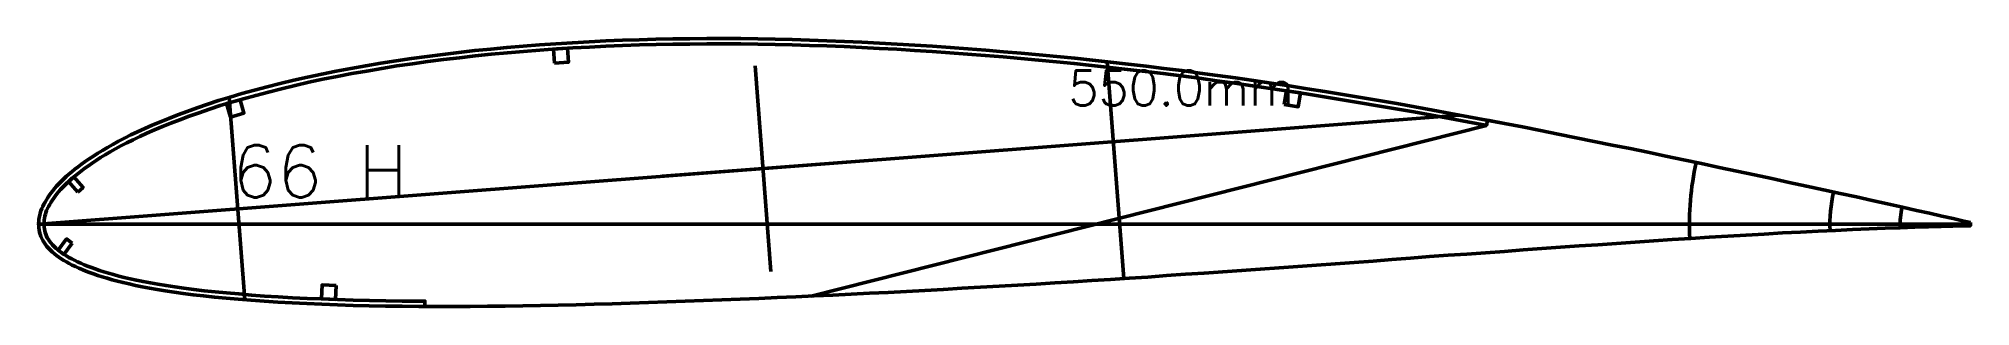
# Model space of a CAD drawing. Header units: metres. Extents: x -405 to 675, y -15418 to 133.
# Drawn here: x -206 to 344, y -13023 to -12947 of the extents above; entities that cross this region are included whole.
import ezdxf
from ezdxf.enums import TextEntityAlignment as Align

# ---------------------------------------------------------------- set-up
doc = ezdxf.new("R2010")
doc.units = ezdxf.units.M
for name, color, linetype, lineweight in [('FoilLayer', 7, 'Continuous', 50), ('RefFoilLayer', 7, 'Continuous', 50), ('StringerLayer', 7, 'Continuous', 50), ('SubLayer', 7, 'Continuous', 50), ('TextLayer', 7, 'Continuous', 50)]:
    doc.layers.add(name, color=color, linetype=linetype, lineweight=lineweight)
doc.styles.add('MSゴシック', font='romans')

msp = doc.modelspace()

# ---------------------------------------------------------------- texts
at = {"layer": 'TextLayer', "style": 'MSゴシック'}
msp.add_text('550.0mm', height=10, dxfattribs=at).set_placement((151.25, -12969.21), align=Align.BOTTOM_RIGHT)
msp.add_text('66 H', height=15, dxfattribs=at).set_placement((-151.25, -12992.45))

# ---------------------------------------------------------------- linework, layer by layer
at = {"layer": 'FoilLayer'}
msp.add_line((205.98, -12971.88), (13.75, -13020.53), dxfattribs=at)
msp.add_lwpolyline([(343.75, -12999.55), (341.88, -12999.13), (338.87, -12998.45), (335.62, -12997.71), (332.12, -12996.92), (328.37, -12996.08), (324.39, -12995.2), (320.2, -12994.25), (315.83, -12993.27), (311.3, -12992.26), (306.65, -12991.25), (301.9, -12990.24), (297.08, -12989.19), (292.2, -12988.12), (287.27, -12987.04), (282.29, -12985.96), (277.29, -12984.9), (272.25, -12983.85), (267.19, -12982.77), (262.12, -12981.69), (257.04, -12980.61), (251.95, -12979.53), (246.85, -12978.48), (241.74, -12977.46), (236.64, -12976.43), (231.53, -12975.37), (226.43, -12974.32), (221.33, -12973.28), (216.22, -12972.28), (211.11, -12971.31), (206.25, -12970.41), (205.98, -12971.88), (205.72, -12971.84), (200.6, -12970.88), (195.5, -12969.91), (190.4, -12968.96), (185.3, -12968.03), (180.2, -12967.12), (175.09, -12966.26), (169.97, -12965.4), (164.86, -12964.55), (159.76, -12963.7), (154.67, -12962.87), (149.58, -12962.07), (144.48, -12961.3), (139.39, -12960.56), (134.29, -12959.83), (129.21, -12959.11), (124.13, -12958.4), (119.05, -12957.73), (113.97, -12957.1), (108.88, -12956.5), (103.8, -12955.91), (98.72, -12955.33), (93.65, -12954.76), (88.58, -12954.22), (83.52, -12953.72), (78.45, -12953.24), (73.39, -12952.78), (68.33, -12952.34), (63.27, -12951.91), (58.23, -12951.51), (53.18, -12951.13), (48.15, -12950.79), (43.12, -12950.47), (38.1, -12950.17), (33.08, -12949.89), (28.09, -12949.63), (23.11, -12949.4), (18.15, -12949.2), (13.21, -12949.03), (8.3, -12948.89), (3.41, -12948.77), (-1.47, -12948.68), (-6.33, -12948.62), (-11.18, -12948.6), (-16.01, -12948.61), (-20.83, -12948.65), (-25.64, -12948.71), (-30.44, -12948.8), (-35.21, -12948.93), (-39.98, -12949.09), (-44.72, -12949.29), (-49.45, -12949.52), (-54.16, -12949.78), (-58.85, -12950.07), (-63.52, -12950.4), (-68.16, -12950.75), (-72.78, -12951.15), (-77.37, -12951.57), (-81.92, -12952.04), (-86.46, -12952.55), (-90.96, -12953.09), (-95.42, -12953.66), (-99.85, -12954.26), (-104.22, -12954.91), (-108.56, -12955.61), (-112.84, -12956.35), (-117.07, -12957.1), (-121.23, -12957.87), (-125.32, -12958.68), (-129.33, -12959.55), (-133.25, -12960.45), (-137.07, -12961.39), (-140.81, -12962.34), (-144.43, -12963.3), (-147.94, -12964.25), (-151.31, -12965.22), (-154.54, -12966.21), (-157.63, -12967.22), (-160.58, -12968.24), (-163.4, -12969.25), (-166.07, -12970.25), (-168.61, -12971.24), (-171.02, -12972.21), (-173.29, -12973.16), (-175.43, -12974.09), (-177.45, -12975.01), (-179.35, -12975.93), (-181.14, -12976.83), (-182.82, -12977.71), (-184.39, -12978.57), (-185.88, -12979.42), (-187.28, -12980.25), (-188.59, -12981.06), (-189.83, -12981.85), (-191, -12982.62), (-192.09, -12983.37), (-193.12, -12984.1), (-194.09, -12984.82), (-195, -12985.53), (-195.86, -12986.22), (-196.66, -12986.91), (-197.41, -12987.57), (-198.13, -12988.24), (-198.79, -12988.89), (-199.42, -12989.53), (-200, -12990.17), (-200.55, -12990.8), (-201.06, -12991.42), (-201.53, -12992.04), (-201.97, -12992.64), (-202.38, -12993.24), (-202.76, -12993.84), (-203.1, -12994.44), (-203.43, -12995.02), (-203.72, -12995.59), (-203.97, -12996.13), (-204.17, -12996.66), (-204.34, -12997.2), (-204.47, -12997.75), (-204.57, -12998.31), (-204.66, -12998.9), (-204.72, -12999.37), (-204.75, -12999.9), (-204.71, -13000.35), (-204.66, -13000.89), (-204.6, -13001.42), (-204.51, -13001.93), (-204.4, -13002.43), (-204.24, -13002.92), (-204.03, -13003.42), (-203.79, -13003.91), (-203.48, -13004.4), (-203.13, -13004.89), (-202.74, -13005.39), (-202.32, -13005.87), (-201.87, -13006.35), (-201.37, -13006.82), (-200.84, -13007.29), (-200.27, -13007.75), (-199.67, -13008.19), (-199.03, -13008.63), (-198.34, -13009.06), (-197.61, -13009.49), (-196.84, -13009.91), (-196.02, -13010.33), (-195.16, -13010.75), (-194.25, -13011.17), (-193.3, -13011.58), (-192.3, -13011.99), (-191.24, -13012.4), (-190.12, -13012.8), (-188.93, -13013.2), (-187.68, -13013.61), (-186.35, -13014.01), (-184.95, -13014.41), (-183.46, -13014.82), (-181.88, -13015.22), (-180.2, -13015.61), (-178.41, -13016), (-176.49, -13016.38), (-174.44, -13016.77), (-172.27, -13017.16), (-169.96, -13017.55), (-167.49, -13017.92), (-164.87, -13018.29), (-162.09, -13018.65), (-159.14, -13018.99), (-156.02, -13019.31), (-152.72, -13019.62), (-149.27, -13019.93), (-145.67, -13020.24), (-141.92, -13020.53), (-138.02, -13020.78), (-133.98, -13021), (-129.82, -13021.19), (-125.52, -13021.35), (-121.13, -13021.52), (-116.65, -13021.67), (-112.08, -13021.8), (-107.44, -13021.89), (-102.74, -13021.94), (-97.98, -13021.96), (-96.25, -13021.96), (-96.25, -13023.46), (-93.15, -13023.47), (-88.28, -13023.48), (-83.37, -13023.47), (-78.42, -13023.43), (-73.44, -13023.36), (-68.42, -13023.27), (-63.38, -13023.18), (-58.31, -13023.08), (-53.21, -13022.98), (-48.09, -13022.86), (-42.95, -13022.71), (-37.79, -13022.55), (-32.61, -13022.38), (-27.41, -13022.2), (-22.2, -13022.01), (-16.97, -13021.82), (-11.73, -13021.62), (-6.48, -13021.41), (-1.22, -13021.19), (4.04, -13020.97), (9.31, -13020.73), (14.58, -13020.49), (19.85, -13020.24), (25.1, -13019.99), (30.35, -13019.74), (35.6, -13019.48), (40.85, -13019.2), (46.11, -13018.91), (51.37, -13018.61), (56.64, -13018.31), (61.91, -13018.02), (67.19, -13017.73), (72.47, -13017.43), (77.76, -13017.1), (83.05, -13016.76), (88.35, -13016.42), (93.65, -13016.09), (98.96, -13015.78), (104.28, -13015.45), (109.6, -13015.09), (114.92, -13014.7), (120.25, -13014.32), (125.58, -13013.96), (130.91, -13013.61), (136.25, -13013.26), (141.59, -13012.87), (146.93, -13012.46), (152.27, -13012.06), (157.62, -13011.67), (162.97, -13011.29), (168.32, -13010.92), (173.67, -13010.53), (179.02, -13010.11), (184.36, -13009.69), (189.71, -13009.29), (195.05, -13008.9), (200.4, -13008.53), (205.74, -13008.16), (211.07, -13007.77), (216.4, -13007.36), (221.74, -13006.97), (227.07, -13006.59), (232.39, -13006.22), (237.71, -13005.87), (243.01, -13005.5), (248.31, -13005.13), (253.6, -13004.76), (258.89, -13004.41), (264.16, -13004.07), (269.42, -13003.76), (274.67, -13003.45), (279.89, -13003.13), (285.08, -13002.83), (290.23, -13002.54), (295.34, -13002.27), (300.39, -13002.02), (305.34, -13001.79), (310.19, -13001.58), (314.91, -13001.38), (319.46, -13001.2), (323.81, -13001.04), (327.93, -13000.9), (331.8, -13000.78), (335.41, -13000.67), (338.76, -13000.58), (341.83, -13000.51), (343.75, -13000.47)], close=True, dxfattribs=at)
at = {"layer": 'RefFoilLayer'}
msp.add_lwpolyline([(343.75, -12999.55), (341.88, -12999.13), (338.87, -12998.45), (335.62, -12997.71), (332.12, -12996.92), (328.37, -12996.08), (324.39, -12995.2), (320.2, -12994.25), (315.83, -12993.27), (311.3, -12992.26), (306.65, -12991.25), (301.9, -12990.24), (297.08, -12989.19), (292.2, -12988.12), (287.27, -12987.04), (282.29, -12985.96), (277.29, -12984.9), (272.25, -12983.85), (267.19, -12982.77), (262.12, -12981.69), (257.04, -12980.61), (251.95, -12979.53), (246.85, -12978.48), (241.74, -12977.46), (236.64, -12976.43), (231.53, -12975.37), (226.43, -12974.32), (221.33, -12973.28), (216.22, -12972.28), (211.11, -12971.31), (205.99, -12970.36), (200.88, -12969.4), (195.77, -12968.44), (190.67, -12967.48), (185.56, -12966.55), (180.45, -12965.64), (175.34, -12964.78), (170.22, -12963.92), (165.11, -12963.07), (160, -12962.22), (154.9, -12961.39), (149.8, -12960.58), (144.7, -12959.82), (139.6, -12959.08), (134.5, -12958.34), (129.41, -12957.62), (124.32, -12956.92), (119.23, -12956.25), (114.14, -12955.61), (109.06, -12955.01), (103.97, -12954.42), (98.89, -12953.83), (93.81, -12953.27), (88.73, -12952.73), (83.66, -12952.22), (78.59, -12951.75), (73.52, -12951.29), (68.45, -12950.84), (63.39, -12950.41), (58.34, -12950.01), (53.29, -12949.64), (48.24, -12949.29), (43.21, -12948.97), (38.18, -12948.67), (33.16, -12948.39), (28.15, -12948.13), (23.17, -12947.9), (18.2, -12947.7), (13.26, -12947.53), (8.34, -12947.39), (3.44, -12947.27), (-1.45, -12947.18), (-6.32, -12947.12), (-11.18, -12947.1), (-16.02, -12947.11), (-20.85, -12947.15), (-25.67, -12947.21), (-30.48, -12947.31), (-35.26, -12947.43), (-40.04, -12947.59), (-44.79, -12947.79), (-49.53, -12948.02), (-54.25, -12948.28), (-58.95, -12948.57), (-63.63, -12948.9), (-68.29, -12949.26), (-72.92, -12949.66), (-77.52, -12950.08), (-82.09, -12950.55), (-86.63, -12951.06), (-91.15, -12951.6), (-95.63, -12952.17), (-100.07, -12952.78), (-104.46, -12953.43), (-108.81, -12954.14), (-113.11, -12954.87), (-117.35, -12955.63), (-121.53, -12956.4), (-125.64, -12957.22), (-129.66, -12958.08), (-133.6, -12959), (-137.45, -12959.94), (-141.19, -12960.89), (-144.83, -12961.85), (-148.35, -12962.81), (-151.75, -12963.79), (-155, -12964.79), (-158.12, -12965.8), (-161.09, -12966.83), (-163.92, -12967.85), (-166.62, -12968.86), (-169.17, -12969.85), (-171.6, -12970.83), (-173.89, -12971.78), (-176.06, -12972.73), (-178.1, -12973.66), (-180.02, -12974.59), (-181.83, -12975.5), (-183.54, -12976.39), (-185.14, -12977.27), (-186.65, -12978.13), (-188.06, -12978.98), (-189.4, -12979.8), (-190.66, -12980.6), (-191.84, -12981.38), (-192.96, -12982.15), (-194.02, -12982.9), (-195.01, -12983.64), (-195.94, -12984.36), (-196.83, -12985.08), (-197.66, -12985.78), (-198.44, -12986.47), (-199.17, -12987.17), (-199.87, -12987.85), (-200.52, -12988.52), (-201.13, -12989.19), (-201.71, -12989.85), (-202.25, -12990.51), (-202.75, -12991.16), (-203.22, -12991.81), (-203.65, -12992.45), (-204.05, -12993.08), (-204.42, -12993.72), (-204.77, -12994.35), (-205.08, -12994.97), (-205.37, -12995.6), (-205.61, -12996.23), (-205.8, -12996.86), (-205.94, -12997.48), (-206.06, -12998.09), (-206.15, -12998.71), (-206.22, -12999.29), (-206.25, -12999.9), (-206.2, -13000.48), (-206.15, -13001.07), (-206.08, -13001.68), (-205.97, -13002.29), (-205.82, -13002.9), (-205.62, -13003.51), (-205.37, -13004.11), (-205.06, -13004.7), (-204.7, -13005.27), (-204.31, -13005.83), (-203.87, -13006.37), (-203.41, -13006.91), (-202.9, -13007.44), (-202.36, -13007.95), (-201.78, -13008.46), (-201.17, -13008.95), (-200.51, -13009.43), (-199.82, -13009.9), (-199.09, -13010.36), (-198.33, -13010.81), (-197.52, -13011.25), (-196.67, -13011.68), (-195.78, -13012.12), (-194.85, -13012.54), (-193.87, -13012.97), (-192.84, -13013.39), (-191.75, -13013.81), (-190.6, -13014.22), (-189.39, -13014.63), (-188.12, -13015.04), (-186.77, -13015.45), (-185.34, -13015.86), (-183.83, -13016.27), (-182.22, -13016.68), (-180.51, -13017.08), (-178.7, -13017.47), (-176.77, -13017.86), (-174.71, -13018.24), (-172.52, -13018.64), (-170.18, -13019.03), (-167.7, -13019.41), (-165.06, -13019.78), (-162.26, -13020.14), (-159.29, -13020.48), (-156.15, -13020.81), (-152.86, -13021.11), (-149.4, -13021.43), (-145.78, -13021.74), (-142.02, -13022.02), (-138.11, -13022.28), (-134.05, -13022.5), (-129.87, -13022.69), (-125.58, -13022.85), (-121.18, -13023.02), (-116.69, -13023.17), (-112.11, -13023.3), (-107.46, -13023.39), (-102.75, -13023.44), (-97.98, -13023.46), (-93.15, -13023.47), (-88.28, -13023.48), (-83.37, -13023.47), (-78.42, -13023.43), (-73.44, -13023.36), (-68.42, -13023.27), (-63.38, -13023.18), (-58.31, -13023.08), (-53.21, -13022.98), (-48.09, -13022.86), (-42.95, -13022.71), (-37.79, -13022.55), (-32.61, -13022.38), (-27.41, -13022.2), (-22.2, -13022.01), (-16.97, -13021.82), (-11.73, -13021.62), (-6.48, -13021.41), (-1.22, -13021.19), (4.04, -13020.97), (9.31, -13020.73), (14.58, -13020.49), (19.85, -13020.24), (25.1, -13019.99), (30.35, -13019.74), (35.6, -13019.48), (40.85, -13019.2), (46.11, -13018.91), (51.37, -13018.61), (56.64, -13018.31), (61.91, -13018.02), (67.19, -13017.73), (72.47, -13017.43), (77.76, -13017.1), (83.05, -13016.76), (88.35, -13016.42), (93.65, -13016.09), (98.96, -13015.78), (104.28, -13015.45), (109.6, -13015.09), (114.92, -13014.7), (120.25, -13014.32), (125.58, -13013.96), (130.91, -13013.61), (136.25, -13013.26), (141.59, -13012.87), (146.93, -13012.46), (152.27, -13012.06), (157.62, -13011.67), (162.97, -13011.29), (168.32, -13010.92), (173.67, -13010.53), (179.02, -13010.11), (184.36, -13009.69), (189.71, -13009.29), (195.05, -13008.9), (200.4, -13008.53), (205.74, -13008.16), (211.07, -13007.77), (216.4, -13007.36), (221.74, -13006.97), (227.07, -13006.59), (232.39, -13006.22), (237.71, -13005.87), (243.01, -13005.5), (248.31, -13005.13), (253.6, -13004.76), (258.89, -13004.41), (264.16, -13004.07), (269.42, -13003.76), (274.67, -13003.45), (279.89, -13003.13), (285.08, -13002.83), (290.23, -13002.54), (295.34, -13002.27), (300.39, -13002.02), (305.34, -13001.79), (310.19, -13001.58), (314.91, -13001.38), (319.46, -13001.2), (323.81, -13001.04), (327.93, -13000.9), (331.8, -13000.78), (335.41, -13000.67), (338.76, -13000.58), (341.83, -13000.51), (343.75, -13000.47)], close=True, dxfattribs=at)
at = {"layer": 'StringerLayer'}
for points in [[(-59.4, -12954.11), (-55.41, -12953.86), (-55.66, -12949.87), (-59.65, -12950.12), (-59.4, -12954.11)], [(148.42, -12965.93), (152.37, -12966.56), (152.99, -12962.6), (149.04, -12961.98), (148.42, -12965.93)], [(-151.65, -12969.48), (-147.8, -12968.37), (-148.91, -12964.53), (-152.76, -12965.64), (-151.65, -12969.48)], [(-195.1, -12990.87), (-193.61, -12989.54), (-196.26, -12986.55), (-197.75, -12987.87), (-195.1, -12990.87)], [(-196.67, -13005.44), (-198.28, -13004.24), (-200.66, -13007.46), (-199.05, -13008.65), (-196.67, -13005.44)], [(-121.55, -13017.5), (-125.54, -13017.35), (-125.69, -13021.35), (-121.7, -13021.5), (-121.55, -13017.5)]]:
    msp.add_lwpolyline(points, dxfattribs=at)
at = {"layer": 'SubLayer'}
for p, q in [((-2.26, -12954.86), (2.26, -13013.49)), ((97.95, -12953.73), (102.71, -13015.54)), ((198.3, -12968.92), (-206.24, -13000.04)), ((-152.01, -12963.87), (-147.56, -13021.59)), ((-28.73, -12986.38), (28.73, -12981.96)), ((-206.25, -13000), (343.75, -13000))]:
    msp.add_line(p, q, dxfattribs=at)
for radius, start, end in [(80, 167.3314, -177.067), (40, 166.791, -177.333), (20, 166.0713, -177.0269)]:
    msp.add_arc((343.75, -13000), radius, start, end, dxfattribs=at)

msp.set_redraw_order([(e.dxf.handle, doc.entitydb.next_handle()) for e in msp.query("TEXT MTEXT ATTDEF DIMENSION ARC_DIMENSION")])  # texts and dimensions are drawn at this point

doc.saveas('drawing.dxf')
